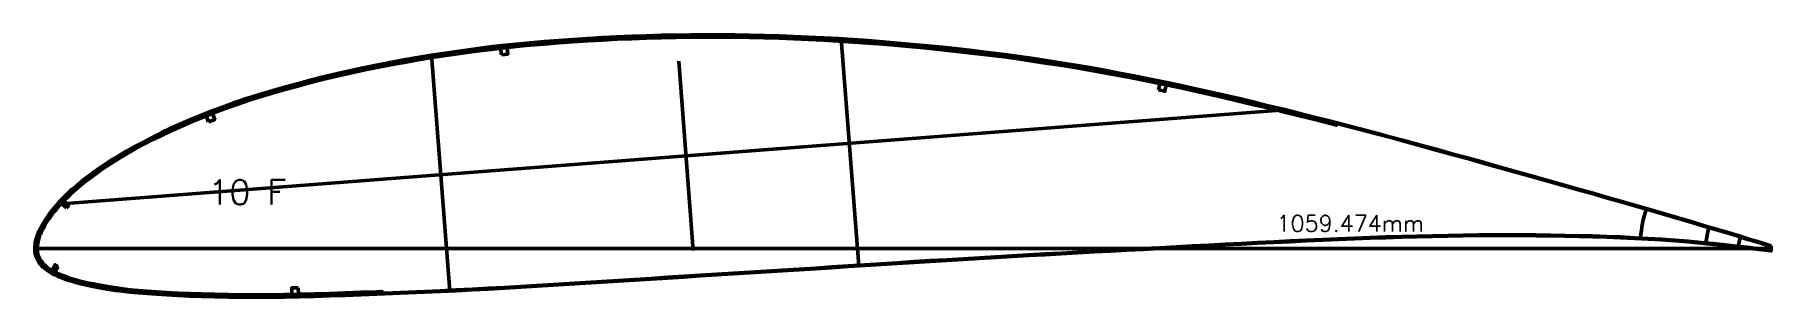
# Model space of a CAD drawing. Header units: metres. Extents: x -405 to 675, y -15418 to 133.
# Drawn here: x -397 to 662, y -1830 to -1670 of the extents above; entities that cross this region are included whole.
import ezdxf
from ezdxf.enums import TextEntityAlignment as Align

# ---------------------------------------------------------------- set-up
doc = ezdxf.new("R2010")
doc.units = ezdxf.units.M
for name, color, linetype, lineweight in [('FoilLayer', 7, 'Continuous', 50), ('RefFoilLayer', 7, 'Continuous', 50), ('StringerLayer', 7, 'Continuous', 50), ('SubLayer', 7, 'Continuous', 50), ('TextLayer', 7, 'Continuous', 50)]:
    doc.layers.add(name, color=color, linetype=linetype, lineweight=lineweight)
doc.styles.add('MSゴシック', font='romans')

msp = doc.modelspace()

# ---------------------------------------------------------------- texts
at = {"layer": 'TextLayer', "style": 'MSゴシック'}
msp.add_text('10 F', height=15, dxfattribs=at).set_placement((-291.4, -1773.3))
msp.add_text('1059.474mm', height=10, dxfattribs=at).set_placement((450.3, -1792.8), align=Align.BOTTOM_RIGHT)

# ---------------------------------------------------------------- linework, layer by layer
at = {"layer": 'FoilLayer'}
msp.add_lwpolyline([(662, -1798.8), (658.8, -1797.8), (653.6, -1796.2), (647.9, -1794.5), (641.8, -1792.6), (635.1, -1790.6), (627.9, -1788.5), (620.2, -1786.2), (612.2, -1783.9), (604, -1781.4), (595.7, -1779), (587.3, -1776.6), (578.8, -1774.1), (570.3, -1771.6), (561.5, -1769.1), (552.7, -1766.6), (543.6, -1764.1), (534.4, -1761.5), (525.1, -1758.8), (515.7, -1756.2), (506.1, -1753.5), (496.6, -1750.8), (487.1, -1748.2), (477.5, -1745.5), (468, -1742.9), (458.4, -1740.3), (448.9, -1737.7), (439.5, -1735.1), (430, -1732.5), (420.6, -1730), (411.2, -1727.6), (401.8, -1725.1), (397.2, -1723.9), (396.9, -1724.9), (392.2, -1723.7), (382.9, -1721.3), (373.6, -1719), (364.3, -1716.7), (355, -1714.4), (345.7, -1712.2), (336.4, -1710), (327.2, -1707.8), (318.1, -1705.8), (309, -1703.7), (300, -1701.8), (291, -1699.9), (282, -1698), (273, -1696.3), (264.1, -1694.5), (255.1, -1692.9), (246.2, -1691.3), (237.3, -1689.8), (228.4, -1688.3), (219.4, -1687), (210.5, -1685.6), (201.5, -1684.3), (192.5, -1683.1), (183.5, -1682), (174.5, -1680.9), (165.5, -1679.9), (156.4, -1678.9), (147.4, -1678), (138.3, -1677.1), (129.2, -1676.3), (120.1, -1675.5), (111, -1674.8), (102, -1674.2), (92.9, -1673.6), (83.9, -1673.1), (74.8, -1672.7), (65.8, -1672.3), (56.8, -1671.9), (47.8, -1671.7), (38.8, -1671.5), (29.8, -1671.3), (20.8, -1671.3), (11.8, -1671.2), (2.8, -1671.3), (-6.2, -1671.4), (-15.1, -1671.6), (-24.1, -1671.9), (-33.1, -1672.2), (-42, -1672.5), (-50.9, -1673), (-59.8, -1673.5), (-68.7, -1674.1), (-77.5, -1674.7), (-86.3, -1675.4), (-95, -1676.1), (-103.6, -1677), (-112.2, -1677.9), (-120.8, -1678.9), (-129.4, -1680), (-138, -1681.2), (-146.5, -1682.4), (-155, -1683.7), (-163.4, -1685.1), (-171.9, -1686.6), (-180.2, -1688.1), (-188.5, -1689.7), (-196.7, -1691.4), (-204.9, -1693.2), (-213, -1695), (-221, -1696.9), (-228.9, -1698.9), (-236.8, -1701), (-244.6, -1703.2), (-252.2, -1705.4), (-259.7, -1707.6), (-267, -1709.9), (-274.1, -1712.3), (-281.1, -1714.8), (-288, -1717.4), (-294.6, -1720), (-301.2, -1722.7), (-307.5, -1725.4), (-313.6, -1728.2), (-319.5, -1730.9), (-325.1, -1733.7), (-330.5, -1736.5), (-335.6, -1739.2), (-340.4, -1741.9), (-345, -1744.6), (-349.2, -1747.2), (-353.1, -1749.7), (-356.8, -1752.2), (-360.1, -1754.6), (-363.3, -1756.9), (-366.2, -1759.1), (-368.9, -1761.2), (-371.3, -1763.3), (-373.6, -1765.3), (-375.7, -1767.2), (-377.7, -1769.1), (-379.5, -1770.9), (-381.1, -1772.7), (-382.7, -1774.4), (-384.1, -1776), (-385.4, -1777.6), (-386.6, -1779.2), (-387.7, -1780.7), (-388.7, -1782.1), (-389.7, -1783.5), (-390.5, -1784.9), (-391.3, -1786.3), (-392, -1787.6), (-392.7, -1788.8), (-393.3, -1790.1), (-393.8, -1791.3), (-394.3, -1792.5), (-394.7, -1793.7), (-395, -1794.8), (-395.3, -1795.9), (-395.5, -1797), (-395.7, -1798), (-395.8, -1799), (-395.8, -1800.1), (-395.8, -1801), (-395.7, -1802), (-395.6, -1802.9), (-395.3, -1803.9), (-395, -1804.8), (-394.6, -1805.8), (-394.1, -1806.7), (-393.5, -1807.6), (-392.8, -1808.5), (-392.1, -1809.4), (-391.2, -1810.3), (-390.3, -1811.1), (-389.3, -1811.9), (-388.2, -1812.7), (-387, -1813.4), (-385.7, -1814.1), (-384.3, -1814.8), (-382.9, -1815.5), (-381.3, -1816.1), (-379.6, -1816.8), (-377.9, -1817.4), (-376, -1818.1), (-373.9, -1818.7), (-371.8, -1819.3), (-369.5, -1820), (-367, -1820.6), (-364.4, -1821.2), (-361.5, -1821.7), (-358.5, -1822.3), (-355.2, -1822.9), (-351.6, -1823.5), (-347.7, -1824.1), (-343.5, -1824.6), (-339, -1825.2), (-334, -1825.6), (-328.7, -1826.1), (-322.9, -1826.5), (-316.7, -1826.9), (-310, -1827.3), (-302.9, -1827.6), (-295.5, -1827.8), (-287.6, -1828), (-279.4, -1828.2), (-271, -1828.3), (-262.5, -1828.3), (-253.8, -1828.3), (-244.9, -1828.2), (-235.9, -1828), (-226.7, -1827.8), (-217.4, -1827.5), (-207.9, -1827.2), (-198.4, -1826.8), (-188.7, -1826.5), (-185.5, -1826.3), (-185.4, -1827.4), (-179, -1827.1), (-169.3, -1826.7), (-159.6, -1826.3), (-149.8, -1825.8), (-140.1, -1825.3), (-130.2, -1824.8), (-120.4, -1824.3), (-110.6, -1823.8), (-100.8, -1823.2), (-91, -1822.6), (-81.1, -1822), (-71.2, -1821.4), (-61.2, -1820.8), (-51.3, -1820.2), (-41.3, -1819.5), (-31.3, -1818.9), (-21.3, -1818.3), (-11.3, -1817.6), (-1.2, -1817), (8.8, -1816.4), (18.8, -1815.8), (28.8, -1815.1), (38.9, -1814.5), (48.9, -1813.9), (58.9, -1813.2), (69, -1812.6), (79, -1812), (89, -1811.3), (99, -1810.7), (109.1, -1810.1), (119.1, -1809.4), (129.1, -1808.8), (139.1, -1808.1), (149.1, -1807.5), (159.1, -1806.9), (169.1, -1806.3), (179.1, -1805.7), (189, -1805.1), (199, -1804.5), (209, -1804), (218.9, -1803.4), (228.9, -1802.9), (239, -1802.3), (249, -1801.8), (259, -1801.2), (269, -1800.7), (279, -1800.1), (289, -1799.6), (299, -1799.1), (309, -1798.5), (319, -1798), (328.9, -1797.5), (338.9, -1797), (348.8, -1796.5), (358.7, -1796), (368.7, -1795.5), (378.6, -1795), (388.4, -1794.6), (398.1, -1794.2), (407.8, -1793.8), (417.5, -1793.4), (427.1, -1793), (436.5, -1792.7), (446, -1792.5), (455.4, -1792.3), (464.8, -1792.1), (474.1, -1791.9), (483.2, -1791.8), (492.1, -1791.7), (501, -1791.7), (509.9, -1791.8), (518.8, -1791.8), (527.5, -1791.9), (536.2, -1792.1), (544.8, -1792.3), (553.4, -1792.4), (561.8, -1792.7), (570.2, -1793), (578.7, -1793.5), (587.1, -1793.9), (595.3, -1794.3), (603.4, -1795), (611.4, -1795.7), (619.2, -1796.4), (626.8, -1797.1), (634, -1797.9), (640.9, -1798.6), (647.3, -1799.3), (653.3, -1800), (658.8, -1800.7), (662.2, -1801.1)], close=True, dxfattribs=at)
at = {"layer": 'RefFoilLayer'}
msp.add_lwpolyline([(662.2, -1798.4), (658.9, -1797.4), (653.7, -1795.8), (648.1, -1794.1), (641.9, -1792.2), (635.2, -1790.2), (628, -1788.1), (620.3, -1785.8), (612.4, -1783.4), (604.1, -1781), (595.8, -1778.6), (587.5, -1776.2), (579, -1773.7), (570.4, -1771.2), (561.6, -1768.7), (552.8, -1766.2), (543.8, -1763.6), (534.6, -1761), (525.2, -1758.4), (515.8, -1755.8), (506.3, -1753.1), (496.7, -1750.4), (487.2, -1747.7), (477.6, -1745.1), (468.1, -1742.5), (458.6, -1739.8), (449.1, -1737.2), (439.6, -1734.7), (430.1, -1732.1), (420.7, -1729.6), (411.3, -1727.1), (401.9, -1724.7), (392.6, -1722.2), (383.3, -1719.9), (373.9, -1717.5), (364.6, -1715.2), (355.3, -1713), (346, -1710.7), (336.8, -1708.5), (327.5, -1706.4), (318.4, -1704.3), (309.3, -1702.3), (300.3, -1700.3), (291.3, -1698.4), (282.3, -1696.6), (273.3, -1694.8), (264.4, -1693.1), (255.4, -1691.4), (246.5, -1689.8), (237.5, -1688.3), (228.6, -1686.9), (219.6, -1685.5), (210.7, -1684.1), (201.7, -1682.9), (192.7, -1681.6), (183.7, -1680.5), (174.7, -1679.4), (165.7, -1678.4), (156.6, -1677.4), (147.5, -1676.5), (138.4, -1675.6), (129.3, -1674.8), (120.2, -1674), (111.2, -1673.3), (102.1, -1672.7), (93, -1672.1), (84, -1671.6), (74.9, -1671.2), (65.9, -1670.8), (56.8, -1670.4), (47.8, -1670.2), (38.8, -1670), (29.8, -1669.8), (20.8, -1669.8), (11.8, -1669.7), (2.8, -1669.8), (-6.2, -1669.9), (-15.2, -1670.1), (-24.2, -1670.4), (-33.1, -1670.7), (-42.1, -1671), (-51, -1671.5), (-59.9, -1672), (-68.8, -1672.6), (-77.6, -1673.2), (-86.4, -1673.9), (-95.1, -1674.6), (-103.8, -1675.5), (-112.4, -1676.4), (-121, -1677.4), (-129.6, -1678.5), (-138.2, -1679.7), (-146.7, -1680.9), (-155.2, -1682.2), (-163.7, -1683.6), (-172.1, -1685.1), (-180.5, -1686.6), (-188.8, -1688.2), (-197, -1689.9), (-205.2, -1691.7), (-213.3, -1693.5), (-221.3, -1695.5), (-229.3, -1697.5), (-237.2, -1699.6), (-245, -1701.7), (-252.6, -1703.9), (-260.1, -1706.2), (-267.4, -1708.5), (-274.6, -1710.9), (-281.6, -1713.4), (-288.5, -1716), (-295.2, -1718.6), (-301.7, -1721.3), (-308.1, -1724), (-314.2, -1726.8), (-320.1, -1729.6), (-325.8, -1732.4), (-331.2, -1735.2), (-336.4, -1737.9), (-341.2, -1740.6), (-345.7, -1743.3), (-350, -1745.9), (-353.9, -1748.5), (-357.6, -1750.9), (-361, -1753.3), (-364.2, -1755.7), (-367.1, -1757.9), (-369.8, -1760.1), (-372.3, -1762.2), (-374.6, -1764.2), (-376.8, -1766.2), (-378.7, -1768.1), (-380.5, -1769.9), (-382.2, -1771.7), (-383.8, -1773.4), (-385.2, -1775.1), (-386.6, -1776.7), (-387.8, -1778.3), (-388.9, -1779.8), (-390, -1781.3), (-390.9, -1782.7), (-391.8, -1784.2), (-392.6, -1785.5), (-393.4, -1786.9), (-394.1, -1788.2), (-394.7, -1789.5), (-395.2, -1790.8), (-395.7, -1792), (-396.1, -1793.2), (-396.5, -1794.4), (-396.8, -1795.6), (-397, -1796.7), (-397.1, -1797.9), (-397.3, -1799), (-397.3, -1800.1), (-397.3, -1801.1), (-397.2, -1802.2), (-397, -1803.3), (-396.7, -1804.4), (-396.4, -1805.4), (-395.9, -1806.5), (-395.4, -1807.5), (-394.7, -1808.6), (-394, -1809.5), (-393.1, -1810.5), (-392.2, -1811.4), (-391.2, -1812.3), (-390.1, -1813.1), (-389, -1813.9), (-387.7, -1814.7), (-386.4, -1815.5), (-385, -1816.2), (-383.5, -1816.9), (-381.8, -1817.5), (-380.1, -1818.2), (-378.3, -1818.9), (-376.4, -1819.5), (-374.4, -1820.1), (-372.2, -1820.8), (-369.9, -1821.4), (-367.4, -1822), (-364.7, -1822.6), (-361.8, -1823.2), (-358.7, -1823.8), (-355.4, -1824.4), (-351.8, -1825), (-347.9, -1825.6), (-343.7, -1826.1), (-339.1, -1826.7), (-334.2, -1827.1), (-328.8, -1827.6), (-323, -1828), (-316.7, -1828.4), (-310.1, -1828.8), (-303, -1829.1), (-295.5, -1829.3), (-287.6, -1829.5), (-279.5, -1829.7), (-271.1, -1829.8), (-262.5, -1829.8), (-253.8, -1829.8), (-244.9, -1829.7), (-235.9, -1829.5), (-226.7, -1829.3), (-217.3, -1829), (-207.9, -1828.7), (-198.3, -1828.3), (-188.6, -1828), (-178.9, -1827.6), (-169.2, -1827.2), (-159.5, -1826.7), (-149.8, -1826.3), (-140, -1825.8), (-130.2, -1825.3), (-120.4, -1824.8), (-110.6, -1824.2), (-100.8, -1823.7), (-90.9, -1823.1), (-81.1, -1822.5), (-71.1, -1821.8), (-61.2, -1821.2), (-51.2, -1820.6), (-41.3, -1820), (-31.3, -1819.4), (-21.3, -1818.7), (-11.2, -1818.1), (-1.2, -1817.5), (8.8, -1816.8), (18.9, -1816.2), (28.9, -1815.6), (38.9, -1814.9), (48.9, -1814.3), (59, -1813.7), (69, -1813), (79, -1812.4), (89, -1811.8), (99.1, -1811.1), (109.1, -1810.5), (119.1, -1809.9), (129.1, -1809.2), (139.1, -1808.6), (149.1, -1808), (159.1, -1807.4), (169.1, -1806.7), (179.1, -1806.1), (189.1, -1805.6), (199, -1805), (209, -1804.4), (219, -1803.9), (229, -1803.3), (239, -1802.8), (249, -1802.2), (259, -1801.7), (269, -1801.1), (279, -1800.6), (289, -1800), (299, -1799.5), (309, -1799), (319, -1798.4), (329, -1797.9), (338.9, -1797.4), (348.8, -1796.9), (358.8, -1796.4), (368.7, -1796), (378.6, -1795.5), (388.4, -1795), (398.1, -1794.6), (407.9, -1794.2), (417.5, -1793.8), (427.1, -1793.5), (436.6, -1793.2), (446, -1792.9), (455.4, -1792.7), (464.8, -1792.5), (474.1, -1792.4), (483.2, -1792.2), (492.1, -1792.1), (501, -1792.2), (509.9, -1792.2), (518.8, -1792.3), (527.5, -1792.3), (536.1, -1792.5), (544.8, -1792.7), (553.4, -1792.9), (561.8, -1793.1), (570.2, -1793.5), (578.7, -1793.9), (587.1, -1794.3), (595.3, -1794.8), (603.3, -1795.4), (611.3, -1796.1), (619.2, -1796.8), (626.8, -1797.6), (634, -1798.3), (640.8, -1799.1), (647.2, -1799.8), (653.2, -1800.5), (658.7, -1801.1), (662.1, -1801.6)], close=True, dxfattribs=at)
at = {"layer": 'StringerLayer'}
for points in [[(-112.6, -1682), (-108.7, -1681.5), (-109.1, -1677.6), (-113.1, -1678), (-112.6, -1682)], [(288.3, -1703.4), (292.2, -1704.2), (293, -1700.3), (289.1, -1699.5), (288.3, -1703.4)], [(-291.2, -1722.9), (-287.5, -1721.5), (-288.9, -1717.8), (-292.7, -1719.2), (-291.2, -1722.9)], [(-378.1, -1775.3), (-376.7, -1773.9), (-379.6, -1771.1), (-381, -1772.6), (-378.1, -1775.3)], [(-383.1, -1811), (-384.9, -1810), (-386.8, -1813.5), (-385.1, -1814.5), (-383.1, -1811)], [(-236.5, -1824), (-240.5, -1824.1), (-240.4, -1828.1), (-236.4, -1828), (-236.5, -1824)]]:
    msp.add_lwpolyline(points, dxfattribs=at)
at = {"layer": 'SubLayer'}
for p, q in [((94.8, -1672.2), (105.5, -1810.7)), ((-155.2, -1682.2), (-144.1, -1826)), ((-4.4, -1685.8), (4.4, -1801.4)), ((365.6, -1715.5), (-383.5, -1773.1)), ((-57.9, -1748.1), (57.9, -1739.2)), ((-397.3, -1800), (662.2, -1800))]:
    msp.add_line(p, q, dxfattribs=at)
for radius, start, end in [(80, 162.6729, 175.4406), (40, 161.6566, 175.2553), (20, 159.8422, 176.4843)]:
    msp.add_arc((662.2, -1800), radius, start, end, dxfattribs=at)

msp.set_redraw_order([(e.dxf.handle, doc.entitydb.next_handle()) for e in msp.query("TEXT MTEXT ATTDEF DIMENSION ARC_DIMENSION")])  # texts and dimensions are drawn at this point

doc.saveas('drawing.dxf')
